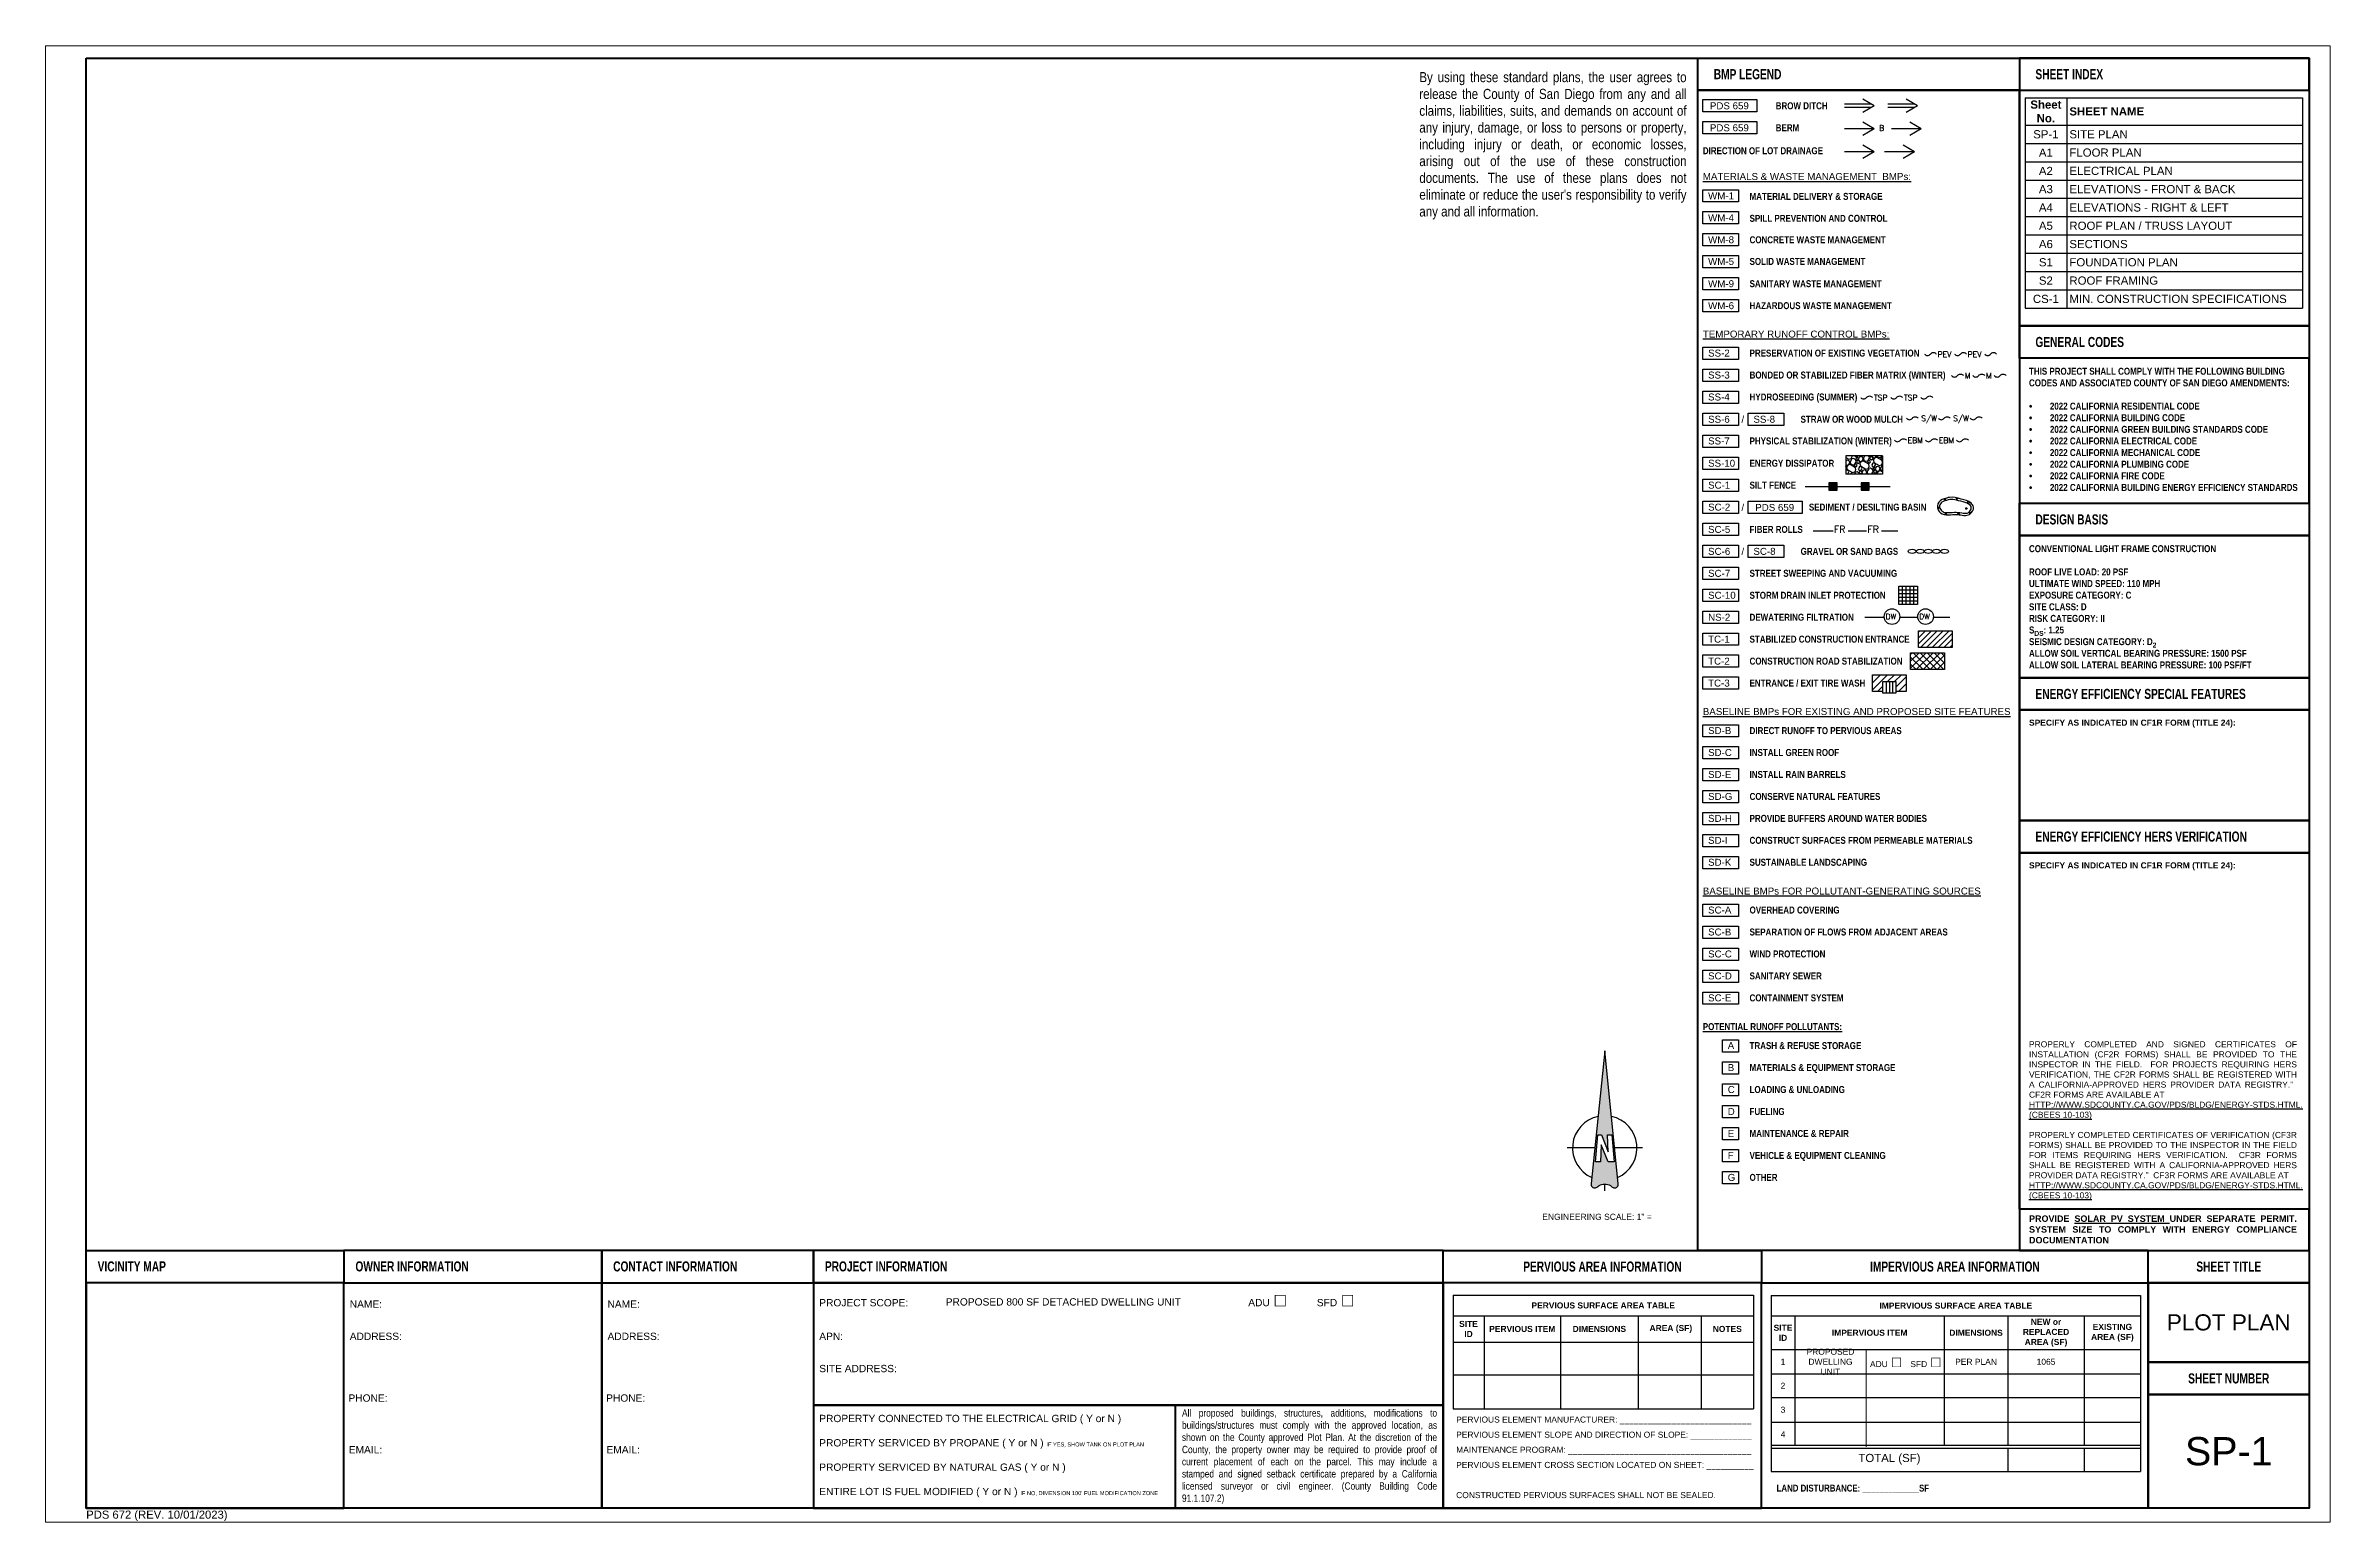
# Paper-space layout 'Plot Plan (11x17)' of a CAD drawing. Header units: inches. Extents: x 0.4 to 16.7, y 0.2 to 10.7.
# The model-space entities are those that its viewports show. They can reach past a viewport. Long polylines and large blocks are cut down to what shows.
import ezdxf
from ezdxf.enums import TextEntityAlignment as Align

# ---------------------------------------------------------------- set-up
doc = ezdxf.new("R2010")
doc.units = ezdxf.units.IN
doc.header["$MEASUREMENT"] = 0
doc.layers.add('NP', color=7, linetype='Continuous', plot=False)
doc.layers.add('Plot Plan Border', color=7, linetype='Continuous', lineweight=50)
doc.layers.add('Plot Plan Notes', color=7, linetype='Continuous')
doc.styles.add('Legend', font='ARIALNB.TTF')
doc.styles.get("Standard").update_dxf_attribs({"font": 'arial.ttf'})
doc.styles.add('THIN', font='ROMANS.shx', dxfattribs={"height": 0.0944})
doc.styles.add('TITLE', font='ARIALNB.TTF', dxfattribs={"height": 0.4})

psp = doc.layouts.new('Plot Plan (11x17)')

msp = doc.modelspace()

# ---------------------------------------------------------------- texts
at = {"style": 'TITLE', "width": 0.88}
msp.add_text('PROJECT INFORMATION', height=0.15625, dxfattribs=at).set_placement((2068.00787, 106.35005), align=Align.MIDDLE_LEFT)
msp.add_text('PROJECT SCOPE:', height=0.11328).set_placement((2067.91983, 105.78651), align=Align.MIDDLE_LEFT)
for s, p in [('APN:', (2067.91983, 105.20838)), ('SITE ADDRESS:', (2067.91983, 104.70838))]:
    msp.add_text(s, height=0.11328).set_placement(p)
for s, width, heights, insert, char_height, attachment_point in [('PROPOSED 800 SF DETACHED DWELLING UNIT', 3.7451123, [0], (2069.88242, 105.79836), 0.11328, 4), ('ADU{\\H1.76554x; □}           SFD{\\H1.76554x; □}', 3.7451123, [0], (2074.57745, 105.72987), 0.11328, 7), ("\\pxsm2;PROPERTY CONNECTED TO THE ELECTRICAL GRID ( Y or N )\\PPROPERTY SERVICED BY PROPANE ( Y or N ) {\\H0.55173x;IF YES, SHOW TANK ON PLOT PLAN\\P}PROPERTY SERVICED BY NATURAL GAS ( Y or N )\\PENTIRE LOT IS FUEL MODIFIED ( Y or N ) {\\H0.55173x;IF NO, DIMENSION 100' FUEL MODIFICATION ZONE}", 7.1596577, [0], (2067.91983, 104.04696), 0.11328, 1), ('\\pxqj;{\\fArial Narrow|b0|i0|c0|p34;All proposed buildings, structures, additions, modifications to buildings/structures must comply with the approved location, as shown on the County approved Plot Plan. At the discretion of the County, the property owner may be required to provide proof of current placement of each on the parcel. This may include a stamped and signed setback certificate prepared by a California licensed surveyor or civil engineer. (County Building Code 91.1.107.2)}', 3.9472314, [3.25634], (2073.54878, 103.39764), 0.11328, 4), ('PDS 672 (REV. 10/01/2023)', 2.8409741, [0], (2056.54376, 102.56088), 0.125, 1)]:
    msp.add_mtext_dynamic_manual_height_columns(s, width=width, gutter_width=1, heights=heights, dxfattribs=dict(insert=insert, char_height=char_height, attachment_point=attachment_point))
at = {"layer": 'Plot Plan Notes', "style": 'TITLE', "width": 0.88}
for s, p in [('BMP LEGEND', (2081.80198, 124.847)), ('SHEET INDEX', (2086.79376, 124.847)), ('GENERAL CODES', (2086.79376, 120.69179)), ('DESIGN BASIS', (2086.79376, 117.93925)), ('ENERGY EFFICIENCY SPECIAL FEATURES', (2086.79376, 115.23224)), ('ENERGY EFFICIENCY HERS VERIFICATION', (2086.79376, 113.01854)), ('VICINITY MAP', (2056.72194, 106.35005)), ('OWNER INFORMATION', (2060.72194, 106.35005)), ('CONTACT INFORMATION', (2064.72194, 106.35005))]:
    msp.add_text(s, height=0.15625, dxfattribs=at).set_placement(p, align=Align.MIDDLE_LEFT)
at = {"layer": 'Plot Plan Notes', "color": 7}
for s, height, p in [('PDS 659', 0.108133, (2081.74172, 124.30244)), ('PDS 659', 0.108133, (2081.74172, 123.96106)), ('%%UMATERIALS & WASTE MANAGEMENT  BMPs:', 0.1081326, (2081.63191, 123.20488)), ('WM-1', 0.108133, (2081.71366, 122.90564)), ('WM-4', 0.108133, (2081.71366, 122.56494)), ('WM-8', 0.108133, (2081.71366, 122.22356)), ('WM-5', 0.108133, (2081.71366, 121.88772)), ('WM-9', 0.108133, (2081.71366, 121.5421)), ('WM-6', 0.108133, (2081.71366, 121.20137)), ('%%UTEMPORARY RUNOFF CONTROL BMPs:', 0.1081326, (2081.63191, 120.76065)), ('SS-2', 0.108133, (2081.71366, 120.46561)), ('SS-3', 0.108133, (2081.71366, 120.12491)), ('SS-4', 0.108133, (2081.71366, 119.7842)), ('SS-6', 0.108133, (2081.71366, 119.43856)), ('/', 0.10813, (2082.23133, 119.43856)), ('SS-8', 0.108133, (2082.4171, 119.43856)), ('SS-7', 0.108133, (2081.71366, 119.10222)), ('SS-10', 0.108133, (2081.71366, 118.75665)), ('SC-1', 0.108133, (2081.71366, 118.41645)), ('SC-5', 0.108133, (2081.71366, 117.73012)), ('SC-6', 0.108133, (2081.71366, 117.38939)), ('/', 0.10813, (2082.23133, 117.38939)), ('SC-8', 0.108133, (2082.4171, 117.38939)), ('SC-7', 0.108133, (2081.71366, 117.04869)), ('SC-10', 0.108133, (2081.71366, 116.70798)), ('NS-2', 0.108133, (2081.71366, 116.36728)), ('TC-1', 0.108133, (2081.71366, 116.02732)), ('TC-2', 0.108133, (2081.71366, 115.68662)), ('TC-3', 0.108133, (2081.71366, 115.34592)), ('%%UBASELINE BMPs FOR EXISTING AND PROPOSED SITE FEATURES', 0.1081326, (2081.63191, 114.90445))]:
    msp.add_text(s, height=height, dxfattribs=at).set_placement(p)
for s, height, style, p in [('BROW DITCH', 0.108133, 'Legend', (2082.76366, 124.30244)), ('BERM', 0.108133, 'Legend', (2082.76366, 123.96106)), ('B', 0.08651, 'THIN', (2084.36771, 123.96867)), ('DIRECTION OF LOT DRAINAGE', 0.1081326, 'Legend', (2081.63191, 123.60488)), ('MATERIAL DELIVERY & STORAGE', 0.1081326, 'Legend', (2082.35751, 122.8967)), ('SPILL PREVENTION AND CONTROL', 0.1081326, 'Legend', (2082.35751, 122.556)), ('CONCRETE WASTE MANAGEMENT', 0.1081326, 'Legend', (2082.35751, 122.22356)), ('SOLID WASTE MANAGEMENT', 0.1081326, 'Legend', (2082.35751, 121.88772)), ('SANITARY WASTE MANAGEMENT', 0.1081326, 'Legend', (2082.35751, 121.5421)), ('HAZARDOUS WASTE MANAGEMENT', 0.1081326, 'Legend', (2082.35751, 121.20137)), ('PRESERVATION OF EXISTING VEGETATION', 0.1081326, 'Legend', (2082.35751, 120.46561)), ('BONDED OR STABILIZED FIBER MATRIX (WINTER)', 0.1081326, 'Legend', (2082.35751, 120.12491)), ('PEV', 0.086506, 'THIN', (2085.27566, 120.45853)), ('M', 0.08651, 'THIN', (2085.69676, 120.12423)), ('PEV', 0.086506, 'THIN', (2085.74236, 120.45853)), ('M', 0.08651, 'THIN', (2086.02564, 120.12423)), ('HYDROSEEDING (SUMMER)', 0.1081326, 'Legend', (2082.35751, 119.7842)), ('TSP', 0.086506, 'THIN', (2084.28503, 119.78485)), ('TSP', 0.086506, 'THIN', (2084.75174, 119.78485)), ('STRAW OR WOOD MULCH', 0.1081326, 'Legend', (2083.14939, 119.43856)), ('S/W', 0.086506, 'THIN', (2085.02085, 119.46306)), ('S/W', 0.086506, 'THIN', (2085.51591, 119.46306)), ('PHYSICAL STABILIZATION (WINTER)', 0.1081326, 'Legend', (2082.35751, 119.10222)), ('EBM', 0.086506, 'THIN', (2084.81036, 119.12178)), ('EBM', 0.086506, 'THIN', (2085.29327, 119.12178)), ('ENERGY DISSIPATOR', 0.1081326, 'Legend', (2082.35751, 118.75665)), ('SILT FENCE', 0.108133, 'Legend', (2082.35751, 118.41645)), ('FIBER ROLLS', 0.1081326, 'Legend', (2082.35751, 117.73012)), ('FR', 0.108133, 'THIN', (2083.66485, 117.73012)), ('FR', 0.108133, 'THIN', (2084.18549, 117.73012)), ('GRAVEL OR SAND BAGS', 0.1081326, 'Legend', (2083.14939, 117.38939)), ('STREET SWEEPING AND VACUUMING', 0.1081326, 'Legend', (2082.35751, 117.04869)), ('STORM DRAIN INLET PROTECTION', 0.1081326, 'Legend', (2082.35751, 116.70798)), ('DEWATERING FILTRATION', 0.1081326, 'Legend', (2082.35751, 116.36728)), ('DW', 0.086506, 'THIN', (2084.46722, 116.38913)), ('DW', 0.086506, 'THIN', (2084.98786, 116.38913)), ('STABILIZED CONSTRUCTION ENTRANCE', 0.1081326, 'Legend', (2082.35751, 116.02732)), ('CONSTRUCTION ROAD STABILIZATION', 0.1081326, 'Legend', (2082.35751, 115.68662)), ('ENTRANCE / EXIT TIRE WASH', 0.1081326, 'Legend', (2082.35751, 115.34592))]:
    msp.add_text(s, height=height, dxfattribs=dict(at, style=style)).set_placement(p)
at = {"layer": 'Plot Plan Notes', "color": 0, "lineweight": -2}
for s, height, p in [('SC-2', 0.108133, (2081.71366, 118.07574)), ('/', 0.10813, (2082.23133, 118.0708)), ('PDS 659', 0.108133, (2082.44516, 118.07066)), ('SD-B', 0.108133, (2081.71366, 114.60941)), ('SD-C', 0.108133, (2081.71366, 114.2687)), ('SD-E', 0.108133, (2081.71366, 113.928)), ('SD-G', 0.108133, (2081.71366, 113.58729)), ('SD-H', 0.108133, (2081.71366, 113.24659)), ('SD-I', 0.108133, (2081.71366, 112.90589)), ('SD-K', 0.108133, (2081.71366, 112.56518)), ('%%UBASELINE BMPs FOR POLLUTANT-GENERATING SOURCES', 0.1081326, (2081.63191, 112.11952)), ('SC-A', 0.108133, (2081.71366, 111.82448)), ('SC-B', 0.108133, (2081.71366, 111.48377)), ('SC-C', 0.108133, (2081.71366, 111.14307)), ('SC-D', 0.108133, (2081.71366, 110.80237)), ('SC-E', 0.108133, (2081.71366, 110.46166)), ('A', 0.10813, (2082.01814, 109.72096)), ('B', 0.10813, (2082.01814, 109.38025)), ('C', 0.10813, (2082.01814, 109.03955)), ('D', 0.10813, (2082.01814, 108.69885)), ('E', 0.10813, (2082.01814, 108.35814)), ('G', 0.10813, (2082.01814, 107.67673)), ('F', 0.10813, (2082.01814, 108.01744))]:
    msp.add_text(s, height=height, dxfattribs=at).set_placement(p)
at = {"layer": 'Plot Plan Notes', "color": 0, "lineweight": -2, "style": 'Legend'}
for s, height, p in [('SEDIMENT / DESILTING BASIN', 0.1081326, (2083.27844, 118.07574)), ('DIRECT RUNOFF TO PERVIOUS AREAS', 0.1081326, (2082.35751, 114.60817)), ('INSTALL GREEN ROOF', 0.1081326, (2082.35751, 114.2687)), ('INSTALL RAIN BARRELS', 0.1081326, (2082.35751, 113.928)), ('CONSERVE NATURAL FEATURES', 0.1081326, (2082.35751, 113.58729)), ('PROVIDE BUFFERS AROUND WATER BODIES', 0.1081326, (2082.35751, 113.24659)), ('CONSTRUCT SURFACES FROM PERMEABLE MATERIALS', 0.1081326, (2082.35751, 112.90589)), ('SUSTAINABLE LANDSCAPING', 0.1081326, (2082.35751, 112.56518)), ('OVERHEAD COVERING', 0.1081326, (2082.35751, 111.82448)), ('SEPARATION OF FLOWS FROM ADJACENT AREAS', 0.1081326, (2082.35751, 111.48377)), ('WIND PROTECTION', 0.1081326, (2082.35751, 111.14307)), ('SANITARY SEWER', 0.1081326, (2082.35751, 110.80237)), ('CONTAINMENT SYSTEM', 0.1081326, (2082.35751, 110.46166)), ('%%UPOTENTIAL RUNOFF POLLUTANTS:', 0.1081326, (2081.63191, 110.016)), ('TRASH & REFUSE STORAGE', 0.1081326, (2082.35751, 109.72096)), ('MATERIALS & EQUIPMENT STORAGE', 0.1081326, (2082.35751, 109.38025)), ('LOADING & UNLOADING', 0.1081326, (2082.35751, 109.03955)), ('FUELING', 0.108133, (2082.35751, 108.69885)), ('MAINTENANCE & REPAIR', 0.1081326, (2082.35751, 108.35814)), ('VEHICLE & EQUIPMENT CLEANING', 0.1081326, (2082.35751, 108.01744)), ('OTHER', 0.108133, (2082.35751, 107.67673))]:
    msp.add_text(s, height=height, dxfattribs=at).set_placement(p)
at = {"layer": 'Plot Plan Notes'}
for s, height, p in [('ENGINEERING SCALE: 1" =', 0.0944, (2079.14013, 107.07179)), ('NAME:', 0.11328, (2060.6339, 105.70838)), ('NAME:', 0.11328, (2064.6339, 105.70838)), ('ADDRESS:', 0.11328, (2060.6339, 105.20838)), ('ADDRESS:', 0.11328, (2064.6339, 105.20838)), ('PHONE:', 0.11328, (2060.61308, 104.25071)), ('PHONE:', 0.11328, (2064.61308, 104.25071)), ('EMAIL:', 0.11328, (2060.61827, 103.44864)), ('EMAIL:', 0.11328, (2064.61827, 103.44864))]:
    msp.add_text(s, height=height, dxfattribs=at).set_placement(p)
at = {"layer": 'Plot Plan Notes', "style": 'TITLE', "width": 0.88}
for s, p in [('PERVIOUS AREA INFORMATION', (2080.07377, 106.347)), ('IMPERVIOUS AREA INFORMATION', (2085.54376, 106.347)), ('SHEET TITLE', (2089.79376, 106.347)), ('SHEET NUMBER', (2089.79376, 104.61217))]:
    msp.add_text(s, height=0.15625, dxfattribs=at).set_placement(p, align=Align.MIDDLE_CENTER)
at = {"layer": 'Plot Plan Notes'}
for s, width, gutter_width, heights, insert, char_height, attachment_point in [("\\pxqj;{\\fArial Narrow|b0|i0|c0|p34;By using these standard plans, the user agrees to release the County of San Diego from any and all claims, liabilities, suits, and demands on account of any injury, damage, or loss to persons or property, including injury or death, or economic losses, arising out of the use of these construction documents. The use of these plans does not eliminate or reduce the user's responsibility to verify any and all information.}", 4.1345659, 1, [3.25634], (2077.23233, 124.87915), 0.15625, 1), ('\\A1;{\\fArial|b1|i0|c0|p34;SPECIFY AS INDICATED IN CF1R FORM (TITLE 24):}', 4.3923726, 1, [3.94465], (2086.69376, 114.83224), 0.09375, 1), ('\\A1;{\\fArial|b1|i0|c0|p34;SPECIFY AS INDICATED IN CF1R FORM (TITLE 24):}', 4.3923726, 1, [3.94465], (2086.69376, 112.61854), 0.09375, 1), ('\\pxqj;PROPERLY COMPLETED AND SIGNED CERTIFICATES OF INSTALLATION (CF2R FORMS) SHALL BE PROVIDED TO THE INSPECTOR IN THE FIELD.  FOR PROJECTS REQUIRING HERS VERIFICATION, THE CF2R FORMS SHALL BE REGISTERED WITH A CALIFORNIA-APPROVED HERS PROVIDER DATA REGISTRY.”  CF2R FORMS ARE AVAILABLE AT \\P{\\LHTTP://WWW.SDCOUNTY.CA.GOV/PDS/BLDG/ENERGY-STDS.HTML. (CBEES 10-103)\\P\\pq*;}\\P\\pqj;PROPERLY COMPLETED CERTIFICATES OF VERIFICATION (CF3R FORMS) SHALL BE PROVIDED TO THE INSPECTOR IN THE FIELD FOR ITEMS REQUIRING HERS VERIFICATION.  CF3R FORMS SHALL BE REGISTERED WITH A CALIFORNIA-APPROVED HERS PROVIDER DATA REGISTRY.”  CF3R FORMS ARE AVAILABLE AT \\P{\\LHTTP://WWW.SDCOUNTY.CA.GOV/PDS/BLDG/ENERGY-STDS.HTML. (CBEES 10-103)}', 4.1456525, 1, [3.20611], (2086.69376, 109.84286), 0.09375, 1), ('\\pxqj;{\\fArial|b1|i0|c0|p34;PROVIDE \\LSOLAR PV SYSTEM\\l UNDER SEPARATE PERMIT. SYSTEM SIZE TO COMPLY WITH ENERGY COMPLIANCE DOCUMENTATION}', 4.1456525, 1, [3.20611], (2086.69376, 107.14052), 0.1, 1), ('PLOT PLAN', 3.5342915, 0.8, [2.56489], (2089.79376, 105.47958), 0.25, 5), ('\\A1;\\pxsm1.5;PERVIOUS ELEMENT MANUFACTURER: ____________________________\\PPERVIOUS ELEMENT SLOPE AND DIRECTION OF SLOPE: _____________\\PMAINTENANCE PROGRAM: _______________________________________\\PPERVIOUS ELEMENT CROSS SECTION LOCATED ON SHEET: __________\\P\\PCONSTRUCTED PERVIOUS SURFACES SHALL NOT BE SEALED.', 4.7808047, 1, [3.94465], (2077.80397, 104.02037), 0.09375, 1), ('SP-1', 1.6293059, 1.4, [1.14092], (2089.79376, 103.47958), 0.4375, 5)]:
    msp.add_mtext_dynamic_manual_height_columns(s, width=width, gutter_width=gutter_width, heights=heights, dxfattribs=dict(at, insert=insert, char_height=char_height, attachment_point=attachment_point))
at = {"layer": 'Plot Plan Notes', "attachment_point": 1, "style": 'Legend'}
for s, width, heights, insert, char_height in [('THIS PROJECT SHALL COMPLY WITH THE FOLLOWING BUILDING CODES AND ASSOCIATED COUNTY OF SAN DIEGO AMENDMENTS: \\P\\P\\pxi-3,l3,r1.84958,t3;{\\fSymbol|b1|i0|c2|p18;·^I}2022 CALIFORNIA RESIDENTIAL CODE\\P\\pr0;{\\fSymbol|b1|i0|c2|p18;·^I}2022 CALIFORNIA BUILDING CODE\\P{\\fSymbol|b1|i0|c2|p18;·^I}2022 CALIFORNIA GREEN BUILDING STANDARDS CODE\\P{\\fSymbol|b1|i0|c2|p18;·^I}2022 CALIFORNIA ELECTRICAL CODE\\P{\\fSymbol|b1|i0|c2|p18;·^I}2022 CALIFORNIA MECHANICAL CODE\\P{\\fSymbol|b1|i0|c2|p18;·^I}2022 CALIFORNIA PLUMBING CODE\\P{\\fSymbol|b1|i0|c2|p18;·^I}2022 CALIFORNIA FIRE CODE\\P{\\fSymbol|b1|i0|c2|p18;·^I}2022 CALIFORNIA BUILDING ENERGY EFFICIENCY STANDARDS', 4.1672624, [0], (2086.69376, 120.29179), 0.1081326), ('\\A1;CONVENTIONAL LIGHT FRAME CONSTRUCTION\\P\\PROOF LIVE LOAD: 20 PSF\\PULTIMATE WIND SPEED: 110 MPH\\PEXPOSURE CATEGORY: C\\PSITE CLASS: D\\PRISK CATEGORY: II \\PS{\\H0.7x;\\S^ DS;}: 1.25\\PSEISMIC DESIGN CATEGORY: D{\\H0.7x;\\S^ 2;}\\PALLOW SOIL VERTICAL BEARING PRESSURE: 1500 PSF\\PALLOW SOIL LATERAL BEARING PRESSURE: 100 PSF/FT', 4.4178644, [3.20611], (2086.69376, 117.53925), 0.1081326), ('\\A1;LAND DISTURBANCE: _____________SF', 3.0186753, [0], (2082.77739, 102.96294), 0.1062)]:
    msp.add_mtext_dynamic_manual_height_columns(s, width=width, gutter_width=1, heights=heights, dxfattribs=dict(at, insert=insert, char_height=char_height))

# ---------------------------------------------------------------- blocks, each defined once
blk = doc.blocks.new('*T131')
at = {"layer": 'Plot Plan Notes', "color": 0, "linetype": 'ByBlock', "lineweight": -2, "transparency": 16777216}
for p, q in [((0, 0), (4.309, 0)), ((0, 0), (0, -3.263)), ((0.647, 0), (0.647, -3.263)), ((4.309, 0), (4.309, -3.263)), ((0, -0.427), (4.309, -0.427)), ((0, -0.71), (4.309, -0.71)), ((0, -0.994), (4.309, -0.994)), ((0, -1.278), (4.309, -1.278)), ((0, -1.561), (4.309, -1.561)), ((0, -1.845), (4.309, -1.845)), ((0, -2.129), (4.309, -2.129)), ((0, -2.412), (4.309, -2.412)), ((0, -2.696), (4.309, -2.696)), ((0, -2.98), (4.309, -2.98)), ((0, -3.263), (4.309, -3.263))]:
    blk.add_line(p, q, dxfattribs=at)
at = {"layer": 'Plot Plan Notes', "color": 0, "transparency": 16777216}
for s, insert, char_height, width, attachment_point in [('{\\fArial|b1|i0|c0|p34;Sheet No. }', (0.324, -0.213), 0.12672, 0.56259, 5), ('{\\fArial|b1|i0|c0|p34;SHEET NAME}', (0.689, -0.213), 0.12672, 3.57721, 4), ('SP-1', (0.324, -0.568), 0.1267, 0.56259, 5), ('SITE PLAN', (0.689, -0.568), 0.1267, 3.57721, 4), ('A1', (0.324, -0.852), 0.1267, 0.56259, 5), ('FLOOR PLAN', (0.689, -0.852), 0.1267, 3.57721, 4), ('A2', (0.324, -1.136), 0.1267, 0.56259, 5), ('A3', (0.324, -1.419), 0.1267, 0.56259, 5), ('ELECTRICAL PLAN', (0.689, -1.136), 0.12672, 3.57721, 4), ('ELEVATIONS - FRONT & BACK', (0.689, -1.419), 0.12672, 3.57721, 4), ('A4', (0.324, -1.703), 0.1267, 0.56259, 5), ('ELEVATIONS - RIGHT & LEFT', (0.689, -1.703), 0.12672, 3.57721, 4), ('A5', (0.324, -1.987), 0.1267, 0.56259, 5), ('ROOF PLAN / TRUSS LAYOUT', (0.689, -1.987), 0.12672, 3.57721, 4), ('A6', (0.324, -2.271), 0.1267, 0.56259, 5), ('SECTIONS', (0.689, -2.271), 0.1267, 3.57721, 4), ('S1', (0.324, -2.554), 0.1267, 0.56259, 5), ('S2', (0.324, -2.838), 0.1267, 0.56259, 5), ('FOUNDATION PLAN', (0.689, -2.554), 0.12672, 3.57721, 4), ('ROOF FRAMING', (0.689, -2.838), 0.12672, 3.57721, 4), ('CS-1', (0.324, -3.122), 0.1267, 0.56259, 5), ('MIN. CONSTRUCTION SPECIFICATIONS', (0.689, -3.122), 0.12672, 3.57721, 4)]:
    blk.add_mtext(s, dxfattribs=dict(at, insert=insert, char_height=char_height, width=width, attachment_point=attachment_point))
blk = doc.blocks.new('*T132')
at = {"layer": 'Plot Plan Notes', "color": 0, "linetype": 'ByBlock', "lineweight": -2, "transparency": 16777216}
for p, q in [((0, 0), (4.661, 0)), ((0, 0), (0, -1.766)), ((4.661, 0), (4.661, -1.766)), ((0, -0.319), (4.661, -0.319)), ((0.481, -0.319), (0.481, -1.766)), ((1.668, -0.319), (1.668, -1.766)), ((2.873, -0.319), (2.873, -1.766)), ((3.851, -0.319), (3.851, -1.766)), ((0, -0.729), (4.661, -0.729)), ((0, -1.236), (4.661, -1.236)), ((0, -1.766), (4.661, -1.766))]:
    blk.add_line(p, q, dxfattribs=at)
at = {"layer": 'Plot Plan Notes', "color": 0, "transparency": 16777216, "char_height": 0.09375, "attachment_point": 5}
for s, insert, width in [('{\\fArial|b1|i0|c0|p34;PERVIOUS SURFACE AREA TABLE}', (2.33, -0.16), 4.57648), ('{\\fArial|b1|i0|c0|p34;SITE ID}', (0.24, -0.524), 0.39609), ('{\\fArial|b1|i0|c0|p34;PERVIOUS ITEM}', (1.074, -0.524), 1.10304), ('{\\fArial|b1|i0|c0|p34;DIMENSIONS}', (2.271, -0.524), 1.12062), ('\\A1;{\\fArial|b1|i0|c0|p34; AREA (SF\\H1x;)}', (3.362, -0.524), 0.89376), ('{\\fArial|b1|i0|c0|p34;NOTES}', (4.256, -0.524), 0.72504)]:
    blk.add_mtext(s, dxfattribs=dict(at, insert=insert, width=width))
blk = doc.blocks.new('*X129')
at = {"color": 0}
for p, q in [((5.75, 12.84), (5.793, 12.815)), ((5.751, 12.795), (5.75, 12.793)), ((5.75, 12.745), (5.767, 12.735)), ((5.755, 12.741), (5.75, 12.743)), ((5.75, 12.713), (5.758, 12.727)), ((5.75, 12.713), (5.75, 12.713)), ((5.776, 12.802), (5.751, 12.795)), ((5.759, 12.727), (5.755, 12.739)), ((5.777, 12.733), (5.761, 12.706)), ((5.761, 12.706), (5.77, 12.675)), ((5.767, 12.735), (5.792, 12.742)), ((5.799, 12.789), (5.776, 12.802)), ((5.808, 12.742), (5.777, 12.733)), ((5.792, 12.742), (5.805, 12.764)), ((5.793, 12.815), (5.823, 12.823)), ((5.805, 12.764), (5.799, 12.789)), ((5.831, 12.818), (5.808, 12.779)), ((5.808, 12.78), (5.814, 12.755)), ((5.88, 12.7), (5.808, 12.742)), ((5.815, 12.754), (5.843, 12.738)), ((5.823, 12.823), (5.839, 12.851)), ((5.855, 12.826), (5.83, 12.819)), ((5.839, 12.851), (5.836, 12.863)), ((5.843, 12.738), (5.868, 12.745)), ((5.884, 12.809), (5.856, 12.825)), ((5.872, 12.749), (5.865, 12.736)), ((5.865, 12.736), (5.868, 12.725)), ((5.868, 12.744), (5.891, 12.784)), ((5.868, 12.726), (5.886, 12.716)), ((5.884, 12.752), (5.873, 12.749)), ((5.874, 12.863), (5.876, 12.855)), ((5.876, 12.854), (5.894, 12.844)), ((5.888, 12.67), (5.88, 12.7)), ((5.89, 12.785), (5.884, 12.81)), ((5.901, 12.743), (5.884, 12.753)), ((5.885, 12.818), (5.888, 12.808)), ((5.895, 12.833), (5.886, 12.817)), ((5.886, 12.714), (5.897, 12.717)), ((5.888, 12.807), (5.899, 12.801)), ((5.893, 12.845), (5.909, 12.849)), ((5.904, 12.836), (5.894, 12.834)), ((5.904, 12.796), (5.896, 12.782)), ((5.896, 12.782), (5.899, 12.769)), ((5.897, 12.718), (5.904, 12.731)), ((5.899, 12.801), (5.909, 12.804)), ((5.899, 12.77), (5.919, 12.759)), ((5.905, 12.73), (5.902, 12.741)), ((5.916, 12.829), (5.904, 12.836)), ((5.917, 12.799), (5.904, 12.796)), ((5.909, 12.848), (5.918, 12.863)), ((5.91, 12.803), (5.919, 12.819)), ((5.918, 12.82), (5.915, 12.83)), ((5.936, 12.789), (5.916, 12.8)), ((5.919, 12.758), (5.931, 12.761)), ((5.932, 12.844), (5.92, 12.822)), ((5.92, 12.822), (5.926, 12.797)), ((5.935, 12.712), (5.921, 12.688)), ((5.926, 12.797), (5.949, 12.784)), ((5.931, 12.762), (5.939, 12.776)), ((5.957, 12.851), (5.932, 12.844)), ((5.95, 12.718), (5.934, 12.713)), ((5.94, 12.775), (5.936, 12.788)), ((5.958, 12.782), (5.943, 12.754)), ((5.943, 12.754), (5.951, 12.724)), ((5.949, 12.784), (5.974, 12.79)), ((5.967, 12.707), (5.95, 12.717)), ((5.951, 12.724), (6.022, 12.682)), ((5.98, 12.838), (5.957, 12.851)), ((5.989, 12.79), (5.958, 12.782)), ((5.958, 12.667), (5.972, 12.691)), ((5.971, 12.692), (5.967, 12.707)), ((5.974, 12.79), (5.986, 12.813)), ((5.986, 12.813), (5.98, 12.838)), ((6.01, 12.863), (5.989, 12.827)), ((5.989, 12.828), (5.996, 12.803)), ((6.061, 12.749), (5.989, 12.79)), ((5.996, 12.803), (6.024, 12.786)), ((6.022, 12.682), (6.053, 12.691)), ((6.024, 12.787), (6.049, 12.794)), ((6.053, 12.798), (6.046, 12.785)), ((6.046, 12.784), (6.049, 12.773)), ((6.049, 12.793), (6.072, 12.832)), ((6.049, 12.774), (6.067, 12.764)), ((6.053, 12.691), (6.069, 12.718)), ((6.065, 12.8), (6.054, 12.797)), ((6.065, 12.857), (6.056, 12.863)), ((6.085, 12.693), (6.06, 12.687)), ((6.069, 12.718), (6.061, 12.749)), ((6.072, 12.833), (6.065, 12.858)), ((6.082, 12.791), (6.065, 12.801)), ((6.067, 12.863), (6.069, 12.856)), ((6.067, 12.763), (6.078, 12.766)), ((6.069, 12.856), (6.08, 12.849)), ((6.085, 12.845), (6.077, 12.831)), ((6.077, 12.83), (6.08, 12.818)), ((6.078, 12.766), (6.085, 12.779)), ((6.08, 12.85), (6.09, 12.853)), ((6.08, 12.819), (6.1, 12.808)), ((6.086, 12.779), (6.083, 12.79)), ((6.098, 12.848), (6.085, 12.844)), ((6.114, 12.676), (6.085, 12.693)), ((6.091, 12.851), (6.097, 12.863)), ((6.117, 12.838), (6.097, 12.849)), ((6.1, 12.806), (6.113, 12.81)), ((6.116, 12.761), (6.102, 12.737)), ((6.102, 12.738), (6.106, 12.722)), ((6.103, 12.863), (6.107, 12.845)), ((6.106, 12.722), (6.123, 12.712)), ((6.107, 12.845), (6.13, 12.832)), ((6.112, 12.81), (6.121, 12.824)), ((6.124, 12.7), (6.115, 12.684)), ((6.131, 12.766), (6.116, 12.762)), ((6.121, 12.824), (6.117, 12.836)), ((6.123, 12.712), (6.138, 12.716)), ((6.14, 12.831), (6.124, 12.803)), ((6.124, 12.803), (6.132, 12.772)), ((6.134, 12.704), (6.124, 12.701)), ((6.13, 12.832), (6.155, 12.839)), ((6.149, 12.755), (6.131, 12.765)), ((6.132, 12.772), (6.203, 12.731)), ((6.145, 12.697), (6.134, 12.703)), ((6.139, 12.715), (6.153, 12.74)), ((6.17, 12.839), (6.14, 12.831)), ((6.148, 12.687), (6.145, 12.697)), ((6.152, 12.741), (6.148, 12.756)), ((6.162, 12.711), (6.149, 12.689)), ((6.155, 12.839), (6.168, 12.861)), ((6.187, 12.718), (6.162, 12.711)), ((6.168, 12.861), (6.167, 12.863)), ((6.242, 12.798), (6.17, 12.839)), ((6.174, 12.863), (6.177, 12.852)), ((6.177, 12.851), (6.205, 12.835)), ((6.209, 12.705), (6.187, 12.718)), ((6.203, 12.731), (6.234, 12.739)), ((6.205, 12.836), (6.23, 12.842)), ((6.216, 12.68), (6.209, 12.705)), ((6.218, 12.696), (6.225, 12.671)), ((6.242, 12.734), (6.219, 12.695)), ((6.235, 12.846), (6.227, 12.833)), ((6.227, 12.833), (6.23, 12.822)), ((6.23, 12.841), (6.243, 12.863)), ((6.23, 12.823), (6.248, 12.813)), ((6.234, 12.739), (6.25, 12.767)), ((6.246, 12.849), (6.235, 12.846)), ((6.25, 12.738), (6.241, 12.735)), ((6.25, 12.767), (6.242, 12.798)), ((6.25, 12.848), (6.246, 12.85)), ((6.248, 12.811), (6.25, 12.812)), ((5.754, 12.664), (5.75, 12.657)), ((5.75, 12.621), (5.761, 12.615)), ((5.769, 12.669), (5.753, 12.665)), ((5.761, 12.615), (5.776, 12.619)), ((5.786, 12.658), (5.769, 12.668)), ((5.77, 12.675), (5.841, 12.634)), ((5.777, 12.618), (5.791, 12.643)), ((5.79, 12.644), (5.786, 12.659)), ((5.8, 12.614), (5.799, 12.613)), ((5.825, 12.621), (5.8, 12.614)), ((5.839, 12.613), (5.825, 12.621)), ((5.841, 12.634), (5.872, 12.642)), ((5.88, 12.637), (5.865, 12.613)), ((5.872, 12.642), (5.888, 12.67)), ((5.904, 12.645), (5.879, 12.638)), ((5.932, 12.628), (5.904, 12.644)), ((5.92, 12.689), (5.925, 12.674)), ((5.925, 12.673), (5.942, 12.663)), ((5.937, 12.613), (5.932, 12.628)), ((5.943, 12.651), (5.934, 12.636)), ((5.934, 12.637), (5.936, 12.627)), ((5.936, 12.626), (5.948, 12.62)), ((5.942, 12.664), (5.957, 12.668)), ((5.953, 12.655), (5.943, 12.652)), ((5.948, 12.62), (5.958, 12.623)), ((5.952, 12.615), (5.951, 12.613)), ((5.964, 12.648), (5.953, 12.655)), ((5.965, 12.618), (5.953, 12.615)), ((5.958, 12.622), (5.967, 12.638)), ((5.967, 12.639), (5.964, 12.649)), ((5.976, 12.613), (5.965, 12.619)), ((5.981, 12.663), (5.968, 12.641)), ((5.968, 12.641), (5.975, 12.616)), ((5.975, 12.616), (5.98, 12.613)), ((6.006, 12.67), (5.981, 12.663)), ((6.028, 12.657), (6.006, 12.67)), ((6.024, 12.613), (6.035, 12.632)), ((6.035, 12.632), (6.028, 12.657)), ((6.037, 12.647), (6.044, 12.622)), ((6.061, 12.686), (6.038, 12.646)), ((6.044, 12.622), (6.06, 12.613)), ((6.098, 12.613), (6.121, 12.651)), ((6.102, 12.617), (6.1, 12.613)), ((6.113, 12.619), (6.102, 12.616)), ((6.12, 12.652), (6.113, 12.677)), ((6.126, 12.613), (6.113, 12.62)), ((6.115, 12.685), (6.117, 12.675)), ((6.118, 12.675), (6.129, 12.668)), ((6.134, 12.664), (6.125, 12.65)), ((6.126, 12.649), (6.129, 12.637)), ((6.129, 12.669), (6.139, 12.671)), ((6.129, 12.638), (6.148, 12.627)), ((6.146, 12.667), (6.134, 12.663)), ((6.139, 12.67), (6.148, 12.686)), ((6.166, 12.656), (6.146, 12.668)), ((6.149, 12.689), (6.156, 12.664)), ((6.149, 12.625), (6.161, 12.629)), ((6.156, 12.664), (6.178, 12.651)), ((6.161, 12.629), (6.169, 12.643)), ((6.169, 12.643), (6.166, 12.655)), ((6.188, 12.649), (6.172, 12.622)), ((6.172, 12.622), (6.175, 12.613)), ((6.178, 12.651), (6.203, 12.658)), ((6.219, 12.658), (6.188, 12.649)), ((6.203, 12.658), (6.216, 12.68)), ((6.25, 12.64), (6.219, 12.658)), ((6.225, 12.67), (6.25, 12.656))]:
    blk.add_line(p, q, dxfattribs=at)
blk = doc.blocks.new('*T140')
at = {"layer": 'Defpoints', "color": 8, "linetype": 'ByBlock', "lineweight": 0, "transparency": 16777216}
blk.add_line((1.474, -0.842), (1.474, -2.35), dxfattribs=at)
at = {"layer": 'Plot Plan Notes', "color": 0, "linetype": 'ByBlock', "lineweight": -2, "transparency": 16777216}
for p, q in [((0, 0), (5.734, 0)), ((0, 0), (0, -2.35)), ((5.734, 0), (5.734, -2.35)), ((0, -0.319), (5.734, -0.319)), ((0.371, -0.319), (0.371, -0.842)), ((2.688, -0.319), (2.688, -1.22)), ((3.674, -0.319), (3.674, -2.326)), ((4.859, -0.319), (4.859, -2.326)), ((0, -0.842), (0.371, -0.842)), ((1.474, -0.842), (5.734, -0.842)), ((0, -1.22), (0.371, -1.22)), ((2.688, -1.22), (5.734, -1.22)), ((0, -1.583), (0.371, -1.583)), ((2.688, -1.583), (5.734, -1.583)), ((0, -1.966), (0.371, -1.966)), ((2.688, -1.966), (5.734, -1.966))]:
    blk.add_line(p, q, dxfattribs=at)
at = {"layer": 'Plot Plan Notes', "color": 0, "lineweight": -2, "transparency": 16777216}
for p, q in [((0.371, -0.842), (1.474, -0.842)), ((0.371, -0.842), (0.371, -2.326)), ((0.371, -1.22), (2.688, -1.22)), ((2.688, -1.22), (2.688, -2.326)), ((0.371, -1.583), (2.688, -1.583)), ((0.371, -1.966), (2.688, -1.966)), ((0, -2.326), (5.734, -2.326)), ((0, -2.35), (0, -2.733)), ((0, -2.373), (5.734, -2.373)), ((3.674, -2.373), (3.674, -2.733)), ((4.859, -2.373), (4.859, -2.733)), ((5.734, -2.35), (5.734, -2.733)), ((0, -2.733), (5.734, -2.733))]:
    blk.add_line(p, q, dxfattribs=at)
at = {"layer": 'Plot Plan Notes', "color": 0, "transparency": 16777216, "attachment_point": 5}
for s, insert, char_height, width in [('{\\fArial|b1|i0|c0|p34;IMPERVIOUS SURFACE AREA TABLE}', (2.867, -0.16), 0.09375, 5.64977), ('{\\fArial|b1|i0|c0|p34;SITE ID}', (0.185, -0.581), 0.09375, 0.28619), ('{\\fArial|b1|i0|c0|p34;IMPERVIOUS ITEM}', (1.53, -0.581), 0.09375, 2.23325), ('{\\fArial|b1|i0|c0|p34;DIMENSIONS}', (3.181, -0.581), 0.09375, 0.90127), ('{\\fArial|b1|i0|c0|p34;NEW or REPLACED AREA (\\A1;SF\\A0;)}', (4.267, -0.581), 0.09375, 1.10084), ('{\\fArial|b1|i0|c0|p34;EXISTING AREA (\\A1;SF\\A0;\\H1x;)}', (5.297, -0.581), 0.09375, 0.7903), ('1', (0.185, -1.031), 0.0938, 0.28619), ('{\\C256;PROPOSED DWELLING UNIT}', (0.922, -1.031), 0.09375, 1.01912), ('{\\C256;ADU\\H1.76554x; □\\H0.5664x;    SFD\\H1.76554x; □}', (2.081, -1.031), 0.09375, 1.12964), ('PER PLAN', (3.181, -1.031), 0.0938, 0.90127), ('\\A1;1065', (4.267, -1.031), 0.0938, 1.10084), ('2', (0.185, -1.402), 0.0938, 0.28619), ('3', (0.185, -1.775), 0.0938, 0.28619), ('4', (0.185, -2.158), 0.0938, 0.28619), ('TOTAL (SF)', (1.837, -2.542), 0.1267, 3.58967)]:
    blk.add_mtext(s, dxfattribs=dict(at, insert=insert, char_height=char_height, width=width))

# ---------------------------------------------------------------- hatches: boundary and pattern name
at = {"layer": 'Plot Plan Notes'}
h = msp.add_hatch(color=7, dxfattribs=at)
h.paths.add_polyline_path([(2083.71485, 118.5073), (2083.58746, 118.5073), (2083.58746, 118.44923), (2083.71485, 118.44923)])
h.paths.add_polyline_path([(2083.71485, 118.44923), (2083.58746, 118.44923), (2083.58746, 118.39116), (2083.71485, 118.39116)])
h = msp.add_hatch(color=7, dxfattribs=at)
h.paths.add_polyline_path([(2084.08744, 118.5073), (2084.08744, 118.44923), (2084.21483, 118.44923), (2084.21483, 118.5073)])
h.paths.add_polyline_path([(2084.21483, 118.39116), (2084.21483, 118.44923), (2084.08744, 118.44923), (2084.08744, 118.39116)])
at = {"layer": 'Plot Plan Notes', "lineweight": -2}
h = msp.add_hatch(color=0, dxfattribs=at)
edge = h.paths.add_edge_path()
edge.add_spline(control_points=[(2085.27177, 118.13556), (2085.27242, 118.12297), (2085.27538, 118.11043), (2085.28009, 118.09852)], knot_values=[1.00952911, 1.00952911, 1.00952911, 1.00952911, 1.04140145, 1.04140145, 1.04140145, 1.04140145], degree=3, periodic=0)
edge.add_line((2085.28009, 118.09852), (2085.30778, 118.1255))
edge.add_line((2085.30778, 118.1255), (2085.27177, 118.13556))
edge = h.paths.add_edge_path()
edge.add_spline(control_points=[(2085.40129, 118.26642), (2085.39252, 118.26354), (2085.38381, 118.26049), (2085.37516, 118.2575), (2085.37481, 118.25738), (2085.37446, 118.25726), (2085.37411, 118.25714)], knot_values=[1.18636269, 1.18636269, 1.18636269, 1.18636269, 1.21032074, 1.21032074, 1.21032074, 1.21129395, 1.21129395, 1.21129395, 1.21129395], degree=3, periodic=0)
edge.add_line((2085.37411, 118.25714), (2085.39774, 118.22892))
edge.add_line((2085.39774, 118.22892), (2085.40129, 118.26642))
edge = h.paths.add_edge_path()
edge.add_line((2085.56986, 118.237), (2085.59502, 118.26625))
edge.add_spline(control_points=[(2085.59502, 118.26625), (2085.58524, 118.26872), (2085.57549, 118.27108), (2085.56576, 118.27321)], knot_values=[0.17070713, 0.17070713, 0.17070713, 0.17070713, 0.19639486, 0.19639486, 0.19639486, 0.19639486], degree=3, periodic=0)
edge.add_line((2085.56576, 118.27321), (2085.56986, 118.237))
edge = h.paths.add_edge_path()
edge.add_line((2085.4106, 118.04528), (2085.38282, 118.01398))
edge.add_spline(control_points=[(2085.38282, 118.01398), (2085.3944, 118.01176), (2085.40644, 118.01061), (2085.41884, 118.01015)], knot_values=[0.85389779, 0.85389779, 0.85389779, 0.85389779, 0.88638796, 0.88638796, 0.88638796, 0.88638796], degree=3, periodic=0)
edge.add_line((2085.41884, 118.01015), (2085.4106, 118.04528))
edge = h.paths.add_edge_path()
edge.add_spline(control_points=[(2085.57671, 118.0148), (2085.57838, 118.01471), (2085.59227, 118.01391), (2085.60607, 118.01227), (2085.61808, 118.01061)], knot_values=[0.69151022, 0.69151022, 0.69151022, 0.69151022, 0.6955269, 0.72485163, 0.72485163, 0.72485163, 0.72485163], degree=3, periodic=0)
edge.add_line((2085.61808, 118.01061), (2085.59725, 118.04772))
edge.add_line((2085.59725, 118.04772), (2085.57671, 118.0148))
edge = h.paths.add_edge_path()
edge.add_line((2085.76312, 118.05394), (2085.77259, 118.01844))
edge.add_spline(control_points=[(2085.77259, 118.01844), (2085.78284, 118.02487), (2085.79259, 118.0334), (2085.80115, 118.04327)], knot_values=[0.52248647, 0.52248647, 0.52248647, 0.52248647, 0.55403345, 0.55403345, 0.55403345, 0.55403345], degree=3, periodic=0)
edge.add_line((2085.80115, 118.04327), (2085.76312, 118.05394))
edge = h.paths.add_edge_path()
edge.add_spline(control_points=[(2085.77859, 118.204), (2085.76784, 118.21155), (2085.75639, 118.2178), (2085.74444, 118.22314)], knot_values=[0.32926284, 0.32926284, 0.32926284, 0.32926284, 0.36373477, 0.36373477, 0.36373477, 0.36373477], degree=3, periodic=0)
edge.add_line((2085.74444, 118.22314), (2085.73643, 118.18896))
edge.add_line((2085.73643, 118.18896), (2085.77859, 118.204))
at = {"layer": 'Plot Plan Notes'}
h = msp.add_hatch(dxfattribs=at)
h.set_pattern_fill('ANSI31', scale=0.515463, style=0)
h.set_pattern_definition([(45, (2079.04504, 106.79671), (-0.0455609, 0.0455609), [])])
h.paths.add_polyline_path([(2084.97782, 116.21145), (2084.97782, 115.95096), (2085.50345, 115.95096), (2085.50345, 116.21145)])
h = msp.add_hatch(dxfattribs=at)
h.set_pattern_fill('ANSI37', scale=0.610919, style=0)
h.set_pattern_definition([(45, (2072.41578, 106.21294), (-0.0539981, 0.0539981), []), (135, (2072.41578, 106.21294), (-0.0539981, -0.0539981), [])])
h.paths.add_polyline_path([(2084.85709, 115.87075), (2084.85709, 115.61026), (2085.38272, 115.61026), (2085.38272, 115.87075)])
h = msp.add_hatch(dxfattribs=at)
h.set_pattern_fill('ANSI31', scale=0.610919, style=0)
h.set_pattern_definition([(45, (2072.41578, 106.25631), (-0.0539981, 0.0539981), [])])
h.paths.add_polyline_path([(2084.62838, 115.42228), (2084.62838, 115.26955), (2084.78938, 115.26955), (2084.78938, 115.53005), (2084.26375, 115.53005), (2084.26375, 115.26955), (2084.42474, 115.26955), (2084.42474, 115.42228)])
h = msp.add_hatch(color=256, dxfattribs=at)
h.paths.add_polyline_path([(2080.10946, 109.69535), (2079.90062, 107.63567, 0.55672372), (2079.96552, 107.56875, 0.10958761), (2080.01577, 107.59797, -0.17639903), (2080.10946, 107.61953, -0.17639903), (2080.20315, 107.59797, 0.10958761), (2080.25341, 107.56875, 0.55672372), (2080.31831, 107.63567)])
h.paths.add_polyline_path([(2080.15415, 108.38899), (2080.21891, 108.38892), (2080.25388, 107.97148), (2080.16329, 107.97148), (2080.05258, 108.23377), (2080.04373, 107.97148), (2079.96505, 107.97148), (2080.00002, 108.38892), (2080.05965, 108.38892), (2080.16168, 108.12587)], flags=16)

# ---------------------------------------------------------------- linework, layer by layer
at = {"layer": 'Plot Plan Border', "lineweight": 90}
msp.add_lwpolyline([(2056.54376, 125.097), (2091.04376, 125.097), (2091.04376, 102.597), (2056.54376, 102.597)], close=True, dxfattribs=at)
at = {"layer": 'Plot Plan Border'}
for points in [[(2086.54376, 124.597), (2081.55198, 124.597), (2081.55198, 125.097), (2086.54376, 125.097)], [(2091.04376, 125.097), (2086.54376, 125.097), (2086.54376, 124.597), (2091.04376, 124.597)], [(2081.55198, 124.597), (2086.54376, 124.597), (2086.54376, 106.597), (2081.55198, 106.597)], [(2091.04376, 120.94179), (2086.54376, 120.94179), (2086.54376, 124.597), (2091.04376, 124.597)], [(2091.04376, 120.44179), (2086.54376, 120.44179), (2086.54376, 120.94179), (2091.04376, 120.94179)], [(2091.04376, 120.44179), (2086.54376, 120.44179), (2086.54376, 118.18925), (2091.04376, 118.18925)], [(2091.04376, 117.68925), (2086.54376, 117.68925), (2086.54376, 118.18925), (2091.04376, 118.18925)], [(2091.04376, 115.48224), (2086.54376, 115.48224), (2086.54376, 117.68925), (2091.04376, 117.68925)], [(2091.04376, 114.98224), (2086.54376, 114.98224), (2086.54376, 115.48224), (2091.04376, 115.48224)], [(2091.04376, 113.26854), (2086.54376, 113.26854), (2086.54376, 114.98224), (2091.04376, 114.98224)], [(2091.04376, 112.76854), (2086.54376, 112.76854), (2086.54376, 113.26854), (2091.04376, 113.26854)], [(2091.04376, 107.23704), (2086.54376, 107.23704), (2086.54376, 112.76854), (2091.04376, 112.76854)], [(2086.54376, 106.597), (2091.04376, 106.597), (2091.04376, 107.23704), (2086.54376, 107.23704)], [(2056.54376, 106.597), (2060.54376, 106.597), (2060.54376, 106.097), (2056.54376, 106.097)], [(2060.54376, 106.097), (2064.54376, 106.097), (2064.54376, 106.597), (2060.54376, 106.597)], [(2064.54376, 106.097), (2067.82969, 106.097), (2067.82969, 106.597), (2064.54376, 106.597)], [(2067.82969, 106.097), (2077.60379, 106.097), (2077.60379, 106.597), (2067.82969, 106.597)], [(2077.60379, 106.597), (2082.54376, 106.597), (2082.54376, 106.097), (2077.60379, 106.097)], [(2088.54376, 106.597), (2082.54376, 106.597), (2082.54376, 106.097), (2088.54376, 106.097)], [(2091.04376, 106.097), (2088.54376, 106.097), (2088.54376, 106.597), (2091.04376, 106.597)], [(2056.54376, 102.597), (2060.54376, 102.597), (2060.54376, 106.097), (2056.54376, 106.097)], [(2060.54376, 106.097), (2064.54376, 106.097), (2064.54376, 102.597), (2060.54376, 102.597)], [(2064.54376, 106.097), (2067.82969, 106.097), (2067.82969, 102.597), (2064.54376, 102.597)], [(2067.82969, 104.19827), (2077.60379, 104.19827), (2077.60379, 106.097), (2067.82969, 106.097)], [(2082.54376, 106.097), (2077.60379, 106.097), (2077.60379, 102.597), (2082.54376, 102.597)], [(2082.54376, 106.097), (2088.54376, 106.097), (2088.54376, 102.597), (2082.54376, 102.597)], [(2091.04376, 104.86217), (2088.54376, 104.86217), (2088.54376, 106.097), (2091.04376, 106.097)], [(2091.04376, 104.36217), (2088.54376, 104.36217), (2088.54376, 104.86217), (2091.04376, 104.86217)], [(2091.04376, 102.597), (2088.54376, 102.597), (2088.54376, 104.36217), (2091.04376, 104.36217)], [(2067.82969, 102.597), (2077.60379, 102.597), (2077.60379, 104.19827), (2067.82969, 104.19827)], [(2077.60379, 104.19827), (2073.441, 104.19827), (2073.441, 102.597), (2077.60379, 102.597)]]:
    msp.add_lwpolyline(points, close=True, dxfattribs=at)
at = {"layer": 'Plot Plan Notes', "color": 7}
for p, q in [((2084.29211, 124.35579), (2084.11355, 124.45888)), ((2084.9659, 124.35579), (2084.78733, 124.45888)), ((2084.24747, 124.38156), (2083.82819, 124.38156)), ((2084.24747, 124.33002), (2083.82819, 124.33002)), ((2084.29211, 124.35579), (2084.11355, 124.2527)), ((2084.29211, 123.99911), (2084.11355, 124.10221)), ((2084.92126, 124.38156), (2084.50198, 124.38156)), ((2084.92126, 124.33002), (2084.50198, 124.33002)), ((2084.9659, 124.35579), (2084.78733, 124.2527)), ((2085.02232, 123.99911), (2084.84376, 124.10221)), ((2084.29211, 123.99911), (2083.82819, 123.99911)), ((2084.29211, 123.99911), (2084.11355, 123.89602)), ((2084.29211, 123.64293), (2084.11355, 123.74602)), ((2085.02232, 123.99911), (2084.55841, 123.99911)), ((2084.91736, 123.64293), (2084.73879, 123.74602)), ((2085.02232, 123.99911), (2084.84376, 123.89602)), ((2084.29211, 123.64293), (2083.82819, 123.64293)), ((2084.29211, 123.64293), (2084.11355, 123.53984)), ((2084.91736, 123.64293), (2084.45344, 123.64293)), ((2084.91736, 123.64293), (2084.73879, 123.53984)), ((2084.42249, 118.9277), (2083.84975, 118.9277)), ((2083.84975, 118.9277), (2083.84975, 118.64133)), ((2084.42249, 118.9277), (2084.42249, 118.64133)), ((2083.22266, 118.44923), (2084.54081, 118.44923)), ((2084.42249, 118.64133), (2083.84975, 118.64133)), ((2084.21483, 118.44923), (2084.48886, 118.44923)), ((2083.3423, 117.76291), (2083.65576, 117.76291)), ((2083.88838, 117.76291), (2084.17085, 117.76291)), ((2084.40348, 117.76291), (2084.66045, 117.76291)), ((2084.67543, 116.84853), (2084.9618, 116.84853)), ((2084.67543, 116.79125), (2084.9618, 116.79125)), ((2084.67543, 116.73398), (2084.9618, 116.73398)), ((2084.67543, 116.67671), (2084.9618, 116.67671)), ((2084.7327, 116.61943), (2084.7327, 116.9058)), ((2084.78998, 116.61943), (2084.78998, 116.9058)), ((2084.84725, 116.61943), (2084.84725, 116.9058)), ((2084.90452, 116.61943), (2084.90452, 116.9058)), ((2084.14467, 116.42191), (2084.44676, 116.42191)), ((2084.68879, 116.42191), (2084.96739, 116.42191)), ((2085.20943, 116.42191), (2085.46282, 116.42191)), ((2084.47565, 115.42228), (2084.47565, 115.2441)), ((2084.52656, 115.42228), (2084.52656, 115.2441)), ((2084.57747, 115.42228), (2084.57747, 115.2441))]:
    msp.add_line(p, q, dxfattribs=at)
at = {"layer": 'Plot Plan Notes'}
for p, q in [((2080.10946, 109.69535), (2079.90062, 107.63567)), ((2080.31831, 107.63567), (2080.10946, 109.69535)), ((2079.95661, 108.18791), (2079.52554, 108.18791)), ((2079.96505, 107.97148), (2080.00002, 108.38892)), ((2080.00002, 108.38892), (2080.05965, 108.38892)), ((2080.05258, 108.23377), (2080.04373, 107.97148)), ((2080.16329, 107.97148), (2080.05258, 108.23377)), ((2080.05965, 108.38892), (2080.16168, 108.12587)), ((2080.16168, 108.12587), (2080.15415, 108.38899)), ((2080.15415, 108.38899), (2080.21891, 108.38892)), ((2080.21891, 108.38892), (2080.25388, 107.97148)), ((2080.69339, 108.18791), (2080.26231, 108.18791)), ((2080.04373, 107.97148), (2079.96505, 107.97148)), ((2080.25388, 107.97148), (2080.16329, 107.97148)), ((2080.10946, 107.52396), (2080.10946, 107.61953))]:
    msp.add_line(p, q, dxfattribs=at)
at = {"layer": 'Plot Plan Notes', "color": 7}
for points in [[(2081.63191, 124.45168), (2082.46948, 124.45168), (2082.46948, 124.26097), (2081.63191, 124.26097)], [(2081.63191, 124.11097), (2082.46948, 124.11097), (2082.46948, 123.92027), (2081.63191, 123.92027)], [(2081.63191, 123.05488), (2082.18669, 123.05488), (2082.18669, 122.86417), (2081.63191, 122.86417)], [(2081.63191, 122.71417), (2082.18669, 122.71417), (2082.18669, 122.52347), (2081.63191, 122.52347)], [(2081.63191, 122.37347), (2082.18669, 122.37347), (2082.18669, 122.18277), (2081.63191, 122.18277)], [(2081.63191, 122.03277), (2082.18669, 122.03277), (2082.18669, 121.84206), (2081.63191, 121.84206)], [(2081.63191, 121.69206), (2082.18669, 121.69206), (2082.18669, 121.50136), (2081.63191, 121.50136)], [(2081.63191, 121.35136), (2082.18669, 121.35136), (2082.18669, 121.16065), (2081.63191, 121.16065)], [(2081.63191, 120.61065), (2082.18669, 120.61065), (2082.18669, 120.41995), (2081.63191, 120.41995)], [(2081.63191, 120.26995), (2082.18669, 120.26995), (2082.18669, 120.07925), (2081.63191, 120.07925)], [(2081.63191, 119.92925), (2082.18669, 119.92925), (2082.18669, 119.73854), (2081.63191, 119.73854)], [(2081.63191, 119.58854), (2082.18669, 119.58854), (2082.18669, 119.39784), (2081.63191, 119.39784)], [(2082.33535, 119.58854), (2082.89013, 119.58854), (2082.89013, 119.39784), (2082.33535, 119.39784)], [(2081.63191, 119.24726), (2082.18669, 119.24726), (2082.18669, 119.05656), (2081.63191, 119.05656)], [(2081.63191, 118.90656), (2082.18669, 118.90656), (2082.18669, 118.71586), (2081.63191, 118.71586)], [(2081.63191, 118.56149), (2082.18669, 118.56149), (2082.18669, 118.37078), (2081.63191, 118.37078)], [(2083.71485, 118.5073), (2083.58746, 118.5073), (2083.58746, 118.39116), (2083.71485, 118.39116)], [(2084.21483, 118.5073), (2084.08744, 118.5073), (2084.08744, 118.39116), (2084.21483, 118.39116)], [(2081.63191, 117.88008), (2082.18669, 117.88008), (2082.18669, 117.68938), (2081.63191, 117.68938)], [(2081.63191, 117.53938), (2082.18669, 117.53938), (2082.18669, 117.34867), (2081.63191, 117.34867)], [(2082.33535, 117.53938), (2082.89013, 117.53938), (2082.89013, 117.34867), (2082.33535, 117.34867)], [(2081.63191, 117.19867), (2082.18669, 117.19867), (2082.18669, 117.00797), (2081.63191, 117.00797)], [(2081.63191, 116.85797), (2082.18669, 116.85797), (2082.18669, 116.66726), (2081.63191, 116.66726)], [(2084.67543, 116.9058), (2084.9618, 116.9058), (2084.9618, 116.61943), (2084.67543, 116.61943)], [(2081.63191, 116.51726), (2082.18669, 116.51726), (2082.18669, 116.32656), (2081.63191, 116.32656)], [(2081.63191, 116.17656), (2082.18669, 116.17656), (2082.18669, 115.98586), (2081.63191, 115.98586)], [(2084.97782, 116.21145), (2085.50345, 116.21145), (2085.50345, 115.95096), (2084.97782, 115.95096)], [(2081.63191, 115.83586), (2082.18669, 115.83586), (2082.18669, 115.64515), (2081.63191, 115.64515)], [(2084.85709, 115.87075), (2085.38272, 115.87075), (2085.38272, 115.61026), (2084.85709, 115.61026)], [(2081.63191, 115.49515), (2082.18669, 115.49515), (2082.18669, 115.30445), (2081.63191, 115.30445)], [(2084.62838, 115.2441), (2084.42474, 115.2441), (2084.42474, 115.42228), (2084.62838, 115.42228)]]:
    msp.add_lwpolyline(points, close=True, dxfattribs=at)
for points in [[(2085.07219, 120.50486, 0.5), (2085.16383, 120.50486, -0.23606798), (2085.20965, 120.52777, -0.23606798), (2085.25547, 120.50486, 0.5)], [(2085.49329, 120.17056, 0.5), (2085.58493, 120.17056, -0.23606798), (2085.63075, 120.19347, -0.23606798), (2085.67657, 120.17056, 0.5)], [(2085.53889, 120.50486, 0.5), (2085.63053, 120.50486, -0.23606798), (2085.67635, 120.52777, -0.23606798), (2085.72217, 120.50486, 0.5)], [(2085.82217, 120.17056, 0.5), (2085.91381, 120.17056, -0.23606798), (2085.95963, 120.19347, -0.23606798), (2086.00545, 120.17056, 0.5)], [(2086.00673, 120.50486, 0.5), (2086.09837, 120.50486, -0.23606798), (2086.14419, 120.52777, -0.23606798), (2086.19001, 120.50486, 0.5)], [(2086.15462, 120.17056, 0.5), (2086.24626, 120.17056, -0.23606798), (2086.29208, 120.19347, -0.23606798), (2086.3379, 120.17056, 0.5)], [(2084.08157, 119.83118, 0.5), (2084.17321, 119.83118, -0.23606798), (2084.21903, 119.85409, -0.23606798), (2084.26485, 119.83118, 0.5)], [(2084.54827, 119.83118, 0.5), (2084.63991, 119.83118, -0.23606798), (2084.68573, 119.85409, -0.23606798), (2084.73155, 119.83118, 0.5)], [(2085.01548, 119.83118, 0.5), (2085.10712, 119.83118, -0.23606798), (2085.15294, 119.85409, -0.23606798), (2085.19876, 119.83118, 0.5)], [(2084.79179, 119.50939, 0.5), (2084.88343, 119.50939, -0.23606798), (2084.92925, 119.5323, -0.23606798), (2084.97507, 119.50939, 0.5)], [(2085.28685, 119.50939, 0.5), (2085.37849, 119.50939, -0.23606798), (2085.42431, 119.5323, -0.23606798), (2085.47013, 119.50939, 0.5)], [(2085.78242, 119.50939, 0.5), (2085.87406, 119.50939, -0.23606798), (2085.91988, 119.5323, -0.23606798), (2085.9657, 119.50939, 0.5)], [(2084.6069, 119.16811, 0.5), (2084.69853, 119.16811, -0.23606798), (2084.74435, 119.19102, -0.23606798), (2084.79017, 119.16811, 0.5)], [(2085.0898, 119.16811, 0.5), (2085.18144, 119.16811, -0.23606798), (2085.22726, 119.19102, -0.23606798), (2085.27308, 119.16811, 0.5)], [(2085.56917, 119.16811, 0.5), (2085.6608, 119.16811, -0.23606798), (2085.70662, 119.19102, -0.23606798), (2085.75244, 119.16811, 0.5)]]:
    msp.add_lwpolyline(points, format="xyb", dxfattribs=at)
at = {"layer": 'Plot Plan Notes', "color": 0, "lineweight": -2}
for points in [[(2081.63191, 118.22078), (2082.18669, 118.22078), (2082.18669, 118.03008), (2081.63191, 118.03008)], [(2082.33535, 118.21989), (2083.17292, 118.21989), (2083.17292, 118.02919), (2082.33535, 118.02919)], [(2081.63191, 114.75445), (2082.18669, 114.75445), (2082.18669, 114.56374), (2081.63191, 114.56374)], [(2081.63191, 114.41374), (2082.18669, 114.41374), (2082.18669, 114.22304), (2081.63191, 114.22304)], [(2081.63191, 114.07304), (2082.18669, 114.07304), (2082.18669, 113.88234), (2081.63191, 113.88234)], [(2081.63191, 113.73234), (2082.18669, 113.73234), (2082.18669, 113.54163), (2081.63191, 113.54163)], [(2081.63191, 113.39163), (2082.18669, 113.39163), (2082.18669, 113.20093), (2081.63191, 113.20093)], [(2081.63191, 113.05093), (2082.18669, 113.05093), (2082.18669, 112.86022), (2081.63191, 112.86022)], [(2081.63191, 112.71022), (2082.18669, 112.71022), (2082.18669, 112.51952), (2081.63191, 112.51952)], [(2081.63191, 111.96952), (2082.18669, 111.96952), (2082.18669, 111.77882), (2081.63191, 111.77882)], [(2081.63191, 111.62882), (2082.18669, 111.62882), (2082.18669, 111.43811), (2081.63191, 111.43811)], [(2081.63191, 111.28811), (2082.18669, 111.28811), (2082.18669, 111.09741), (2081.63191, 111.09741)], [(2081.63191, 110.94741), (2082.18669, 110.94741), (2082.18669, 110.7567), (2081.63191, 110.7567)], [(2081.63191, 110.6067), (2082.18669, 110.6067), (2082.18669, 110.416), (2081.63191, 110.416)], [(2081.93639, 109.866), (2082.18669, 109.866), (2082.18669, 109.6753), (2081.93639, 109.6753)], [(2081.93639, 109.5253), (2082.18669, 109.5253), (2082.18669, 109.33459), (2081.93639, 109.33459)], [(2081.93639, 109.18459), (2082.18669, 109.18459), (2082.18669, 108.99389), (2081.93639, 108.99389)], [(2081.93639, 108.84389), (2082.18669, 108.84389), (2082.18669, 108.65318), (2081.93639, 108.65318)], [(2081.93639, 108.50318), (2082.18669, 108.50318), (2082.18669, 108.31248), (2081.93639, 108.31248)], [(2081.93639, 108.16248), (2082.18669, 108.16248), (2082.18669, 107.97178), (2081.93639, 107.97178)], [(2081.93639, 107.82178), (2082.18669, 107.82178), (2082.18669, 107.63107), (2081.93639, 107.63107)]]:
    msp.add_lwpolyline(points, close=True, dxfattribs=at)
for points in [[(2085.27177, 118.13556), (2085.30778, 118.1255), (2085.28009, 118.09852)], [(2085.37411, 118.25714), (2085.39774, 118.22892), (2085.40129, 118.26642)], [(2085.56576, 118.27321), (2085.56986, 118.237), (2085.59502, 118.26625)], [(2085.74444, 118.22314), (2085.73643, 118.18896), (2085.77859, 118.204)], [(2085.41884, 118.01015), (2085.4106, 118.04528), (2085.38282, 118.01398)], [(2085.61808, 118.01061), (2085.59725, 118.04772), (2085.57671, 118.0148)], [(2085.80115, 118.04327), (2085.76312, 118.05394), (2085.77259, 118.01844)]]:
    msp.add_lwpolyline(points, dxfattribs=at)
at = {"layer": 'Plot Plan Notes', "color": 7}
msp.add_lwpolyline([(2084.42474, 115.26955), (2084.26375, 115.26955), (2084.26375, 115.53005), (2084.78938, 115.53005), (2084.78938, 115.26955), (2084.62838, 115.26955)], dxfattribs=at)
at = {"layer": 'Plot Plan Notes', "color": 0, "lineweight": -2}
msp.add_circle((2085.72283, 118.10809), 0.01138, dxfattribs=at)
at = {"layer": 'Plot Plan Notes', "color": 7}
for centre in [(2084.56777, 116.43068), (2085.08841, 116.43068)]:
    msp.add_circle(centre, 0.12133, dxfattribs=at)
at = {"layer": 'Plot Plan Notes'}
for centre, radius, start, end in [((2080.10946, 108.18791), 0.5, 101.916676, 246.503662), ((2080.10946, 108.18791), 0.5, 293.496338, 78.083324), ((2079.9538, 107.62232), 0.05484, 165.910233, 282.33313), ((2079.92478, 107.69664), 0.13422, 287.66906, 312.684865), ((2080.09222, 107.4801), 0.14049, 82.951328, 122.967343), ((2080.1267, 107.4801), 0.14049, 57.032657, 97.048672), ((2080.29415, 107.69664), 0.13422, 227.315135, 252.33094), ((2080.26512, 107.62232), 0.05484, 257.66687, 14.089767)]:
    msp.add_arc(centre, radius, start, end, dxfattribs=at)
at = {"layer": 'Plot Plan Notes', "color": 7}
for centre in [(2084.87959, 117.44402), (2085.00557, 117.44402), (2085.13155, 117.44402), (2085.25753, 117.44402), (2085.38351, 117.44402)]:
    msp.add_ellipse(centre, major_axis=(-0.06299, 0), ratio=0.50072422, dxfattribs=at)
at = {"layer": 'Plot Plan Notes', "color": 0, "lineweight": -2, "start_tangent": (0.94507519, 0.326853), "end_tangent": (0.94507519, 0.326853)}
msp.add_spline([(2085.37516, 118.2575), (2085.45845, 118.2808), (2085.64169, 118.25417), (2085.79495, 118.19093), (2085.8316, 118.13101), (2085.77163, 118.01784), (2085.58172, 118.01451), (2085.32186, 118.04114), (2085.27188, 118.14766), (2085.34518, 118.24752), (2085.37516, 118.2575)], degree=3, dxfattribs=at)
at = {"layer": 'Plot Plan Notes', "color": 0, "lineweight": -2}
msp.add_open_spline([(2085.3864, 118.22503), (2085.42424, 118.23811), (2085.45664, 118.2487), (2085.52377, 118.24824), (2085.56049, 118.23975), (2085.64684, 118.21733), (2085.69696, 118.20743), (2085.77029, 118.17317), (2085.7996, 118.14473), (2085.79721, 118.09681), (2085.7811, 118.0683), (2085.74273, 118.03762), (2085.72366, 118.03432), (2085.66734, 118.03692), (2085.63287, 118.04447), (2085.51465, 118.05527), (2085.43553, 118.03745), (2085.36197, 118.05369), (2085.3442, 118.06357), (2085.31303, 118.10221), (2085.30385, 118.12746), (2085.30912, 118.16959), (2085.32434, 118.19369), (2085.35469, 118.21543), (2085.3686, 118.21887), (2085.3864, 118.22503)], degree=3, knots=[0, 0, 0, 0, 0.10405414, 0.10405414, 0.20810829, 0.20810829, 0.33286316, 0.33286316, 0.45761804, 0.45761804, 0.54273953, 0.54273953, 0.62786102, 0.62786102, 0.71298251, 0.71298251, 0.89106971, 0.89106971, 0.97351353, 0.97351353, 1.05595735, 1.05595735, 1.13840117, 1.13840117, 1.1873359, 1.1873359, 1.1873359, 1.1873359], dxfattribs=at)

# ---------------------------------------------------------------- block references
for name, p in [('*T131', (2086.63173, 124.48162)), ('*T132', (2077.7556, 105.9033)), ('*T140', (2082.69096, 105.90035))]:
    msp.add_blockref(name, p)
at = {"layer": 'Plot Plan Notes', "color": 7, "xscale": 1.145472434577, "yscale": 1.145472434577, "zscale": 1.145472434577}
msp.add_blockref('*X129', (2077.26329, 104.19388), dxfattribs=at)

msp.set_redraw_order([(e.dxf.handle, doc.entitydb.next_handle()) for e in msp.query("TEXT MTEXT ATTDEF DIMENSION ARC_DIMENSION")])  # texts and dimensions are drawn at this point

# ---------------------------------------------------------------- viewports
at = {"layer": 'NP'}
psp.add_viewport(center=(8.562, 5.469), size=(16.25, 10.5), view_center_point=(2073.64134, 113.83457), view_height=22.9091044, dxfattribs=at)

doc.saveas('drawing.dxf')
